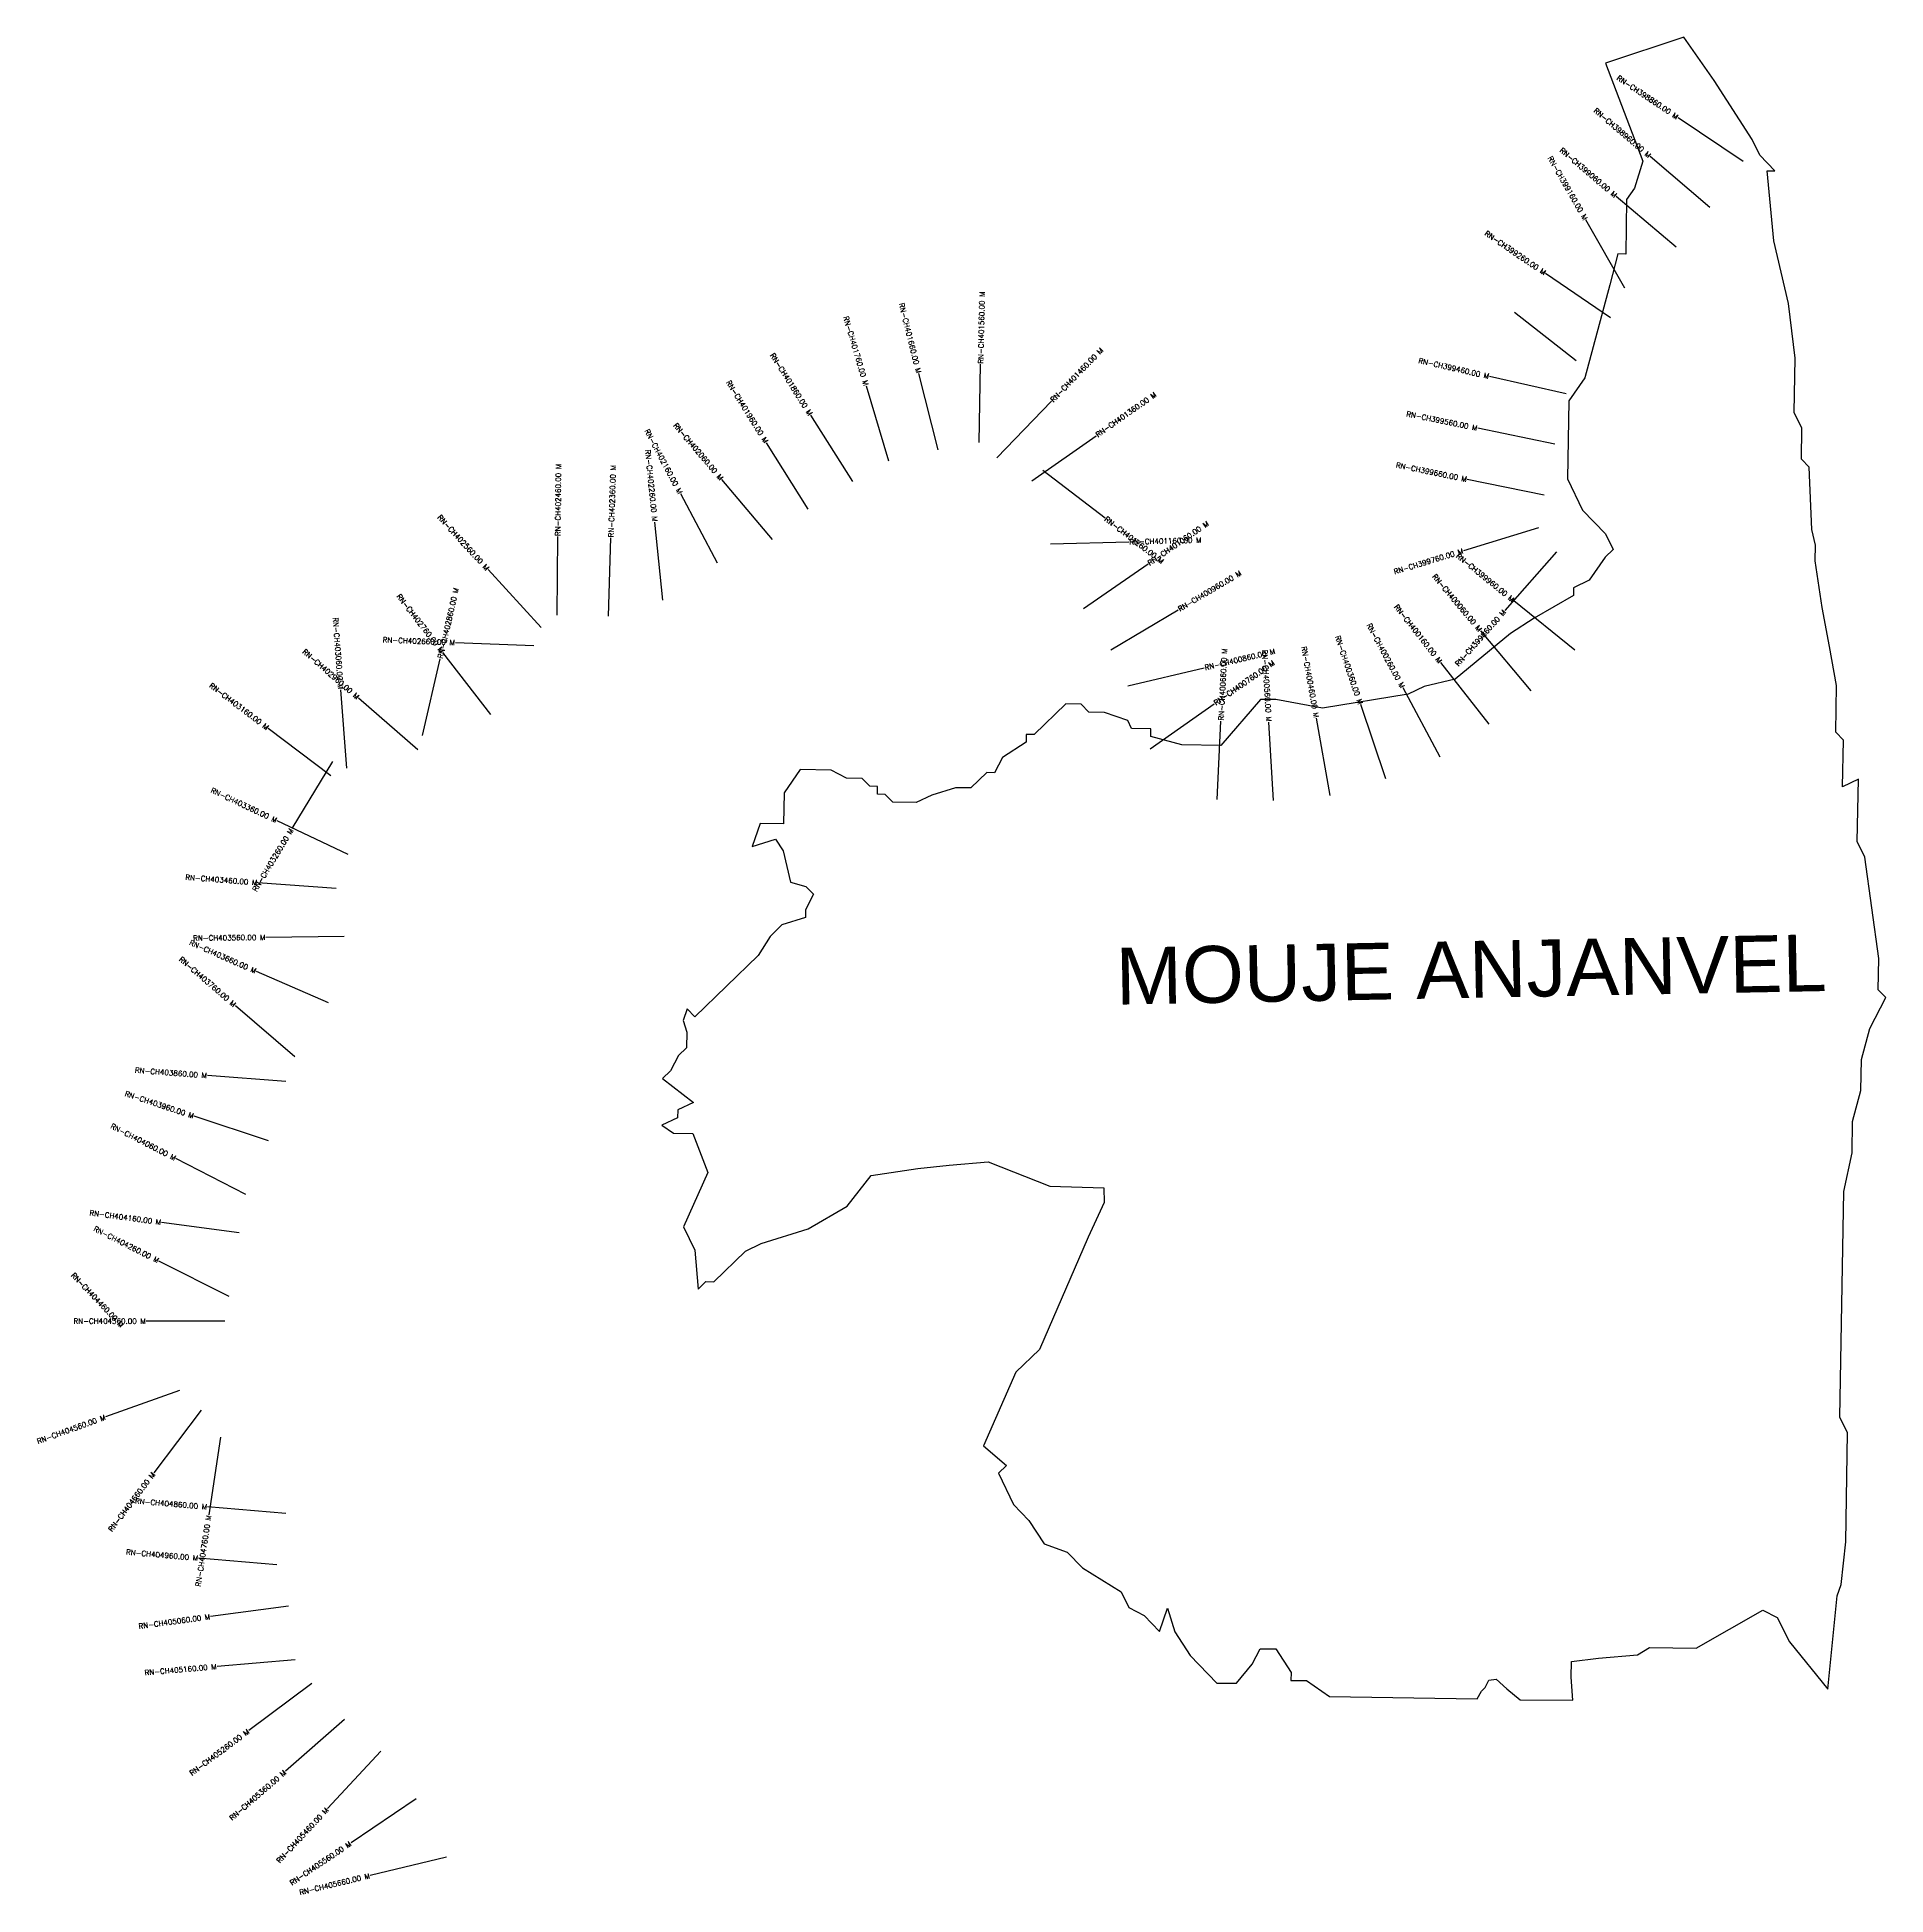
# Model space of a CAD drawing. Header units: metres. Extents: x 302122 to 305656, y 1941120 to 1944671.
import ezdxf
from ezdxf.enums import TextEntityAlignment as Align

# ---------------------------------------------------------------- set-up
doc = ezdxf.new("R2010")
doc.units = ezdxf.units.M
for name, color, linetype in [('CS', 134, 'Continuous'), ('CSMark', 6, 'Continuous'), ('VILLAGE BOUNDRY', 10, 'Continuous'), ('VILLAGE NAME', 250, 'Continuous')]:
    doc.layers.add(name, color=color, linetype=linetype)
doc.styles.get("Standard").update_dxf_attribs({"font": 'simplex.shx'})

msp = doc.modelspace()

# ---------------------------------------------------------------- linework, layer by layer
at = {"layer": 'CS'}
for p, q in [((305383, 1944433.7), (305258.4, 1944517.3)), ((305319.5, 1944345.8), (305205.2, 1944443)), ((305254.7, 1944269.7), (305140.5, 1944366.8)), ((305156.9, 1944191.6), (305082.4, 1944321.8)), ((305129.3, 1944134.7), (305005.4, 1944219.2)), ((305064, 1944052.5), (304946.1, 1944145.2)), ((303922.4, 1943896.1), (303925.5, 1944046)), ((303749.8, 1943860.6), (303707.1, 1944004.4)), ((303844, 1943882.5), (303807.6, 1944028)), ((305044.4, 1943989.5), (304898.1, 1944022.6)), ((303956.4, 1943867.3), (304060.6, 1943975.2)), ((303681.4, 1943821.8), (303601, 1943948.5)), ((303596.1, 1943768.9), (303516.4, 1943896)), ((304023.4, 1943823), (304146.1, 1943909.4)), ((305022.7, 1943893.5), (304875.7, 1943923.6)), ((303527.9, 1943711.2), (303431, 1943825.7)), ((304044.3, 1943843.6), (304163.4, 1943752.3)), ((305002.6, 1943795.5), (304855.6, 1943825.7)), ((303422.5, 1943665.7), (303352.2, 1943798.2)), ((303115.8, 1943566.6), (303117.2, 1943716.6)), ((303317.9, 1943595.1), (303303, 1943744.4)), ((304991.9, 1943733.2), (304848.4, 1943689.5)), ((303214, 1943564.2), (303218.9, 1943714.1)), ((304058.7, 1943702.4), (304208.6, 1943706.3)), ((305026.3, 1943687.7), (304927.1, 1943575.2)), ((303085.4, 1943542.7), (302984.1, 1943653.3)), ((304121.9, 1943579.1), (304245.4, 1943664.2)), ((304174.2, 1943499.8), (304303, 1943576.6)), ((305061, 1943499.4), (304944.4, 1943593.8)), ((303071.3, 1943507.8), (302921.5, 1943513.7)), ((304977.7, 1943421.6), (304881.2, 1943536.5)), ((302858.9, 1943336.6), (302892.2, 1943482.8)), ((302989.5, 1943376.5), (302897.6, 1943495.1)), ((304897.7, 1943357.7), (304804.9, 1943475.6)), ((304206.9, 1943431), (304352.8, 1943465.5)), ((302713.8, 1943274), (302702.6, 1943423.5)), ((302849.6, 1943309.1), (302736.4, 1943407.6)), ((304249.2, 1943310.6), (304372, 1943396.7)), ((304804, 1943295.1), (304733, 1943427.2)), ((304377.4, 1943214.1), (304384.8, 1943363.9)), ((304485.4, 1943212), (304476.6, 1943361.7)), ((304593.5, 1943221.7), (304567.5, 1943369.4)), ((304699.9, 1943253.2), (304651.9, 1943395.3)), ((302683.4, 1943259), (302563.8, 1943349.6)), ((302686.4, 1943286.9), (302609, 1943158.4)), ((302716.5, 1943109), (302580.8, 1943173.1)), ((302693.4, 1943043.6), (302543.9, 1943054.9)), ((302709.2, 1942951.9), (302559.2, 1942950.4)), ((302678.7, 1942825.1), (302541.3, 1942885.3)), ((302614.6, 1942721.9), (302501, 1942819.8)), ((302597.2, 1942674.7), (302447.6, 1942686.1)), ((302564.6, 1942561.2), (302422.3, 1942608.4)), ((302520.8, 1942459.1), (302387.3, 1942527.4)), ((302508.5, 1942385.5), (302359.9, 1942405.5)), ((302488.9, 1942263.8), (302355, 1942331.5)), ((302480.6, 1942216.9), (302330.6, 1942216.9)), ((302394.1, 1942084.4), (302253, 1942033.6)), ((302435.9, 1942046.3), (302345.2, 1941926.9)), ((302472.5, 1941995.1), (302450.3, 1941846.8)), ((302597.3, 1941849.2), (302447.8, 1941861.6)), ((302580.1, 1941751), (302430.6, 1941763.8)), ((302602.4, 1941672.2), (302453.7, 1941652)), ((302615.5, 1941569.4), (302466, 1941556.6)), ((302646.9, 1941523.8), (302526.6, 1941434.3)), ((302709.8, 1941455), (302596.7, 1941356.4)), ((302779, 1941395), (302676.9, 1941285.1)), ((302846.3, 1941303.3), (302722, 1941219.5)), ((302904.5, 1941192), (302758.6, 1941157))]:
    msp.add_line(p, q, dxfattribs=at)
at = {"layer": 'VILLAGE BOUNDRY'}
msp.add_lwpolyline([(305615.4, 1943103.7), (305601.1, 1943133.6), (305603.1, 1943252.6), (305573.1, 1943238.2), (305574.5, 1943327.5), (305559.9, 1943342.6), (305561.4, 1943431.8), (305547.7, 1943506.4), (305534.1, 1943581), (305520.7, 1943670.5), (305521.2, 1943700.2), (305514.2, 1943730.1), (305508.8, 1943849.2), (305494.2, 1943864.3), (305495.1, 1943923.8), (305480.7, 1943953.8), (305482.4, 1944057.9), (305469.3, 1944162.2), (305441.5, 1944281.7), (305428.9, 1944415.8), (305443.7, 1944415.5), (305414.5, 1944445.8), (305400.1, 1944475.7), (305327.6, 1944588.5), (305269.5, 1944671.3), (305119.9, 1944621.7), (305191.2, 1944434.5), (305175.4, 1944382.8), (305160.2, 1944360.7), (305158.5, 1944256.6), (305143.6, 1944256.8), (305127.8, 1944197.6), (305096.1, 1944079.1), (305080.2, 1944019.9), (305049.7, 1943975.8), (305047.3, 1943827), (305076, 1943767.1), (305119.9, 1943721.7), (305134.3, 1943691.7), (305119.2, 1943677.1), (305088.7, 1943633), (305058.7, 1943618.6), (305058.5, 1943603.8), (304983.4, 1943560.4), (304938.2, 1943531.4), (304832.7, 1943443.9), (304772.9, 1943429.9), (304742.9, 1943415.6), (304578.9, 1943388.5), (304489.9, 1943404.9), (304460.1, 1943405.4), (304384.4, 1943317.4), (304310, 1943318.6), (304250.7, 1943334.5), (304251, 1943349.3), (304213.8, 1943349.9), (304206.6, 1943364.9), (304162.2, 1943380.5), (304132.5, 1943381), (304117.9, 1943396.1), (304088.1, 1943396.6), (304027.7, 1943338.2), (304012.8, 1943338.4), (304012.6, 1943323.5), (303967.4, 1943294.5), (303952.1, 1943265), (303937.2, 1943265.3), (303907, 1943236), (303877.2, 1943236.5), (303832.4, 1943222.4), (303802.4, 1943208), (303757.8, 1943208.7), (303743.2, 1943223.8), (303728.3, 1943224.1), (303728.6, 1943238.9), (303713.7, 1943239.2), (303699, 1943254.3), (303669.3, 1943254.8), (303639.8, 1943270.2), (303580.3, 1943271.2), (303549.8, 1943227), (303548.8, 1943167.5), (303504.2, 1943168.3), (303488.6, 1943123.9), (303533.5, 1943138.1), (303548, 1943115.5), (303561.9, 1943055.8), (303591.5, 1943047.8), (303606.1, 1943032.7), (303590.8, 1943003.2), (303590.5, 1942988.4), (303545.7, 1942974.2), (303523, 1942952.3), (303500.1, 1942915.5), (303379.1, 1942798.5), (303364.5, 1942813.6), (303356.7, 1942791.4), (303363.8, 1942769), (303363.3, 1942739.2), (303348.1, 1942724.6), (303332.8, 1942695.1), (303317.7, 1942680.5), (303376.4, 1942634.9), (303346.4, 1942620.5), (303346.2, 1942605.6), (303316.2, 1942591.3), (303338.3, 1942576), (303375.4, 1942575.4), (303404, 1942500.6), (303357.6, 1942397.2), (303379.2, 1942352.2), (303385.4, 1942277.7), (303400.5, 1942292.4), (303415.4, 1942292.1), (303475.9, 1942350.6), (303505.8, 1942365), (303595.6, 1942393.3), (303670.6, 1942436.6), (303716.3, 1942495.4), (303805.7, 1942508.8), (303865.3, 1942515.2), (303939.8, 1942521.4), (304058, 1942474.9), (304160.7, 1942471.6), (304161.7, 1942443.4), (304130.8, 1942377), (304038, 1942162.8), (303992.7, 1942119), (303930.8, 1941978.6), (303974.8, 1941940.7), (303959.7, 1941926.1), (303988.5, 1941866.1), (304017.7, 1941835.9), (304046.7, 1941790.8), (304091.1, 1941775.2), (304120.4, 1941744.9), (304194, 1941699.1), (304208.4, 1941669.1), (304237.9, 1941653.8), (304267.1, 1941623.5), (304282.7, 1941667.9), (304296.8, 1941623), (304325.9, 1941577.9), (304377, 1941525), (304414.2, 1941524.4), (304444.6, 1941561.1), (304459.9, 1941590.6), (304489.7, 1941590.1), (304518.7, 1941545), (304518.5, 1941530.1), (304548.2, 1941529.6), (304592.3, 1941499.1), (304874.8, 1941494.5), (304882.5, 1941509.2), (304890.1, 1941516.5), (304897.1, 1941530.2), (304910.9, 1941532.5), (304931.2, 1941514.1), (304956.6, 1941493.1), (305057.2, 1941492), (305054.1, 1941536.2), (305054.5, 1941565.9), (305106.7, 1941572.5), (305181.2, 1941578.7), (305203.8, 1941593.2), (305293, 1941591.7), (305420.6, 1941664), (305447.7, 1941650), (305471.7, 1941603.6), (305544.6, 1941513.2), (305562.4, 1941691.4), (305570.2, 1941713.6), (305579, 1941795.2), (305582.4, 1942003.4), (305568, 1942033.4), (305575.1, 1942464.7), (305591.3, 1942538.8), (305592.2, 1942598.3), (305608.1, 1942657.5), (305609.1, 1942717), (305624.9, 1942776.2), (305655.6, 1942835.2), (305641, 1942850.3), (305642, 1942909.8)], close=True, dxfattribs=at)

# ---------------------------------------------------------------- texts
at = {"layer": 'CSMark'}
for s, rotation, p in [('RN-CH398860.00 M', 326.1386, (305257.6, 1944517.8)), ('RN-CH398960.00 M', 319.629, (305204.5, 1944443.6)), ('RN-CH399160.00 M', 299.7854, (305081.9, 1944322.7)), ('RN-CH399060.00 M', 319.629, (305139.7, 1944367.5)), ('RN-CH399260.00 M', 325.6999, (305004.6, 1944219.8)), ('RN-CH401660.00 M', 284.0337, (303807.4, 1944029)), ('RN-CH401760.00 M', 286.5397, (303706.8, 1944005.4)), ('RN-CH401860.00 M', 302.4208, (303600.5, 1943949.3)), ('RN-CH399460.00 M', 347.2518, (304897.1, 1944022.9)), ('RN-CH401960.00 M', 302.0776, (303515.9, 1943896.8)), ('RN-CH402060.00 M', 310.2414, (303430.4, 1943826.4)), ('RN-CH399560.00 M', 348.4068, (304874.7, 1943923.8)), ('RN-CH402160.00 M', 297.9498, (303351.7, 1943799.1)), ('RN-CH402260.00 M', 275.7049, (303302.9, 1943745.4)), ('RN-CH399660.00 M', 348.4068, (304854.6, 1943825.9)), ('RN-CH402560.00 M', 312.4991, (302983.4, 1943654)), ('RN-CH399760.00 M', 16.947, (304847.4, 1943689.2)), ('RN-CH399960.00 M', 320.9879, (304943.7, 1943594.5)), ('RN-CH400060.00 M', 310.0464, (304880.5, 1943537.2)), ('RN-CH402760.00 M', 307.7693, (302897, 1943495.9)), ('RN-CH400160.00 M', 308.2036, (304804.3, 1943476.4)), ('RN-CH399860.00 M', 48.6005, (304926.5, 1943574.5)), ('RN-CH403060.00 M', 274.282, (302702.5, 1943424.5)), ('RN-CH400260.00 M', 298.2751, (304732.5, 1943428.1)), ('RN-CH402660.00 M', 357.7271, (302920.5, 1943513.8)), ('RN-CH400460.00 M', 279.9895, (304567.3, 1943370.4)), ('RN-CH400360.00 M', 288.6708, (304651.6, 1943396.2)), ('RN-CH402960.00 M', 318.9866, (302735.6, 1943408.2)), ('RN-CH400560.00 M', 273.3735, (304476.5, 1943362.7)), ('RN-CH403160.00 M', 322.8233, (302563, 1943350.2)), ('RN-CH403360.00 M', 334.7234, (302579.9, 1943173.5)), ('RN-CH403260.00 M', 58.9317, (302608.5, 1943157.6)), ('RN-CH403460.00 M', 355.6778, (302542.9, 1943055)), ('RN-CH403660.00 M', 336.3148, (302540.4, 1942885.7)), ('RN-CH403560.00 M', 0.5787, (302558.2, 1942950.4)), ('RN-CH403760.00 M', 319.2738, (302500.2, 1942820.4)), ('RN-CH403860.00 M', 355.636, (302446.6, 1942686.2)), ('RN-CH403960.00 M', 341.6523, (302421.3, 1942608.7)), ('RN-CH404060.00 M', 332.9225, (302386.4, 1942527.8)), ('RN-CH404160.00 M', 352.3279, (302358.9, 1942405.7)), ('RN-CH404260.00 M', 333.1502, (302354.1, 1942332)), ('RN-CH404460.00 M', 313.6577, (302285, 1942207.2)), ('RN-CH404560.00 M', 19.8032, (302252, 1942033.3)), ('RN-CH404660.00 M', 52.7995, (302344.6, 1941926.1)), ('RN-CH404860.00 M', 355.2634, (302446.8, 1941861.7)), ('RN-CH404760.00 M', 81.4735, (302450.1, 1941845.8)), ('RN-CH404960.00 M', 355.1276, (302429.6, 1941763.8)), ('RN-CH405060.00 M', 7.7201, (302452.7, 1941651.9)), ('RN-CH405160.00 M', 4.8857, (302465, 1941556.5)), ('RN-CH405260.00 M', 36.6764, (302525.8, 1941433.7)), ('RN-CH405360.00 M', 41.0645, (302595.9, 1941355.8)), ('RN-CH405460.00 M', 47.1213, (302676.3, 1941284.4)), ('RN-CH405560.00 M', 33.9769, (302721.1, 1941218.9)), ('RN-CH405660.00 M', 13.5055, (302757.7, 1941156.7))]:
    msp.add_text(s, height=10, rotation=rotation, dxfattribs=at).set_placement(p, align=Align.MIDDLE_RIGHT)
for s, rotation, p in [('RN-CH401560.00 M', 88.82, (303925.5, 1944047)), ('RN-CH401460.00 M', 46.0119, (304061.3, 1943975.9)), ('RN-CH401360.00 M', 35.1653, (304146.9, 1943910)), ('RN-CH402460.00 M', 89.4752, (303117.2, 1943717.6)), ('RN-CH402360.00 M', 88.1449, (303218.9, 1943715.1)), ('RN-CH401260.00 M', 322.5151, (304164.2, 1943751.7)), ('RN-CH401060.00 M', 34.542, (304246.2, 1943664.7)), ('RN-CH401160.00 M', 1.5057, (304209.6, 1943706.4)), ('RN-CH400960.00 M', 30.798, (304303.9, 1943577.1)), ('RN-CH402860.00 M', 77.1452, (302892.5, 1943483.8)), ('RN-CH400860.00 M', 13.3192, (304353.8, 1943465.8)), ('RN-CH400760.00 M', 35.0083, (304372.8, 1943397.2)), ('RN-CH400660.00 M', 87.1444, (304384.9, 1943364.9))]:
    msp.add_text(s, height=10, rotation=rotation, dxfattribs=at).set_placement(p, align=Align.MIDDLE_LEFT)
msp.add_text('RN-CH404360.00 M', height=10, dxfattribs=at).set_placement((302329.6, 1942216.9), align=Align.MIDDLE_RIGHT)
at = {"layer": 'VILLAGE NAME', "insert": (304182.7, 1942930.4), "char_height": 108.748, "attachment_point": 1, "rotation": 1.1028}
msp.add_mtext_dynamic_manual_height_columns('{\\fArial|b0|i0|c0|p34;MOUJE ANJANVEL}', width=1571.314, gutter_width=543.7, heights=[0], dxfattribs=at)

doc.saveas('drawing.dxf')
